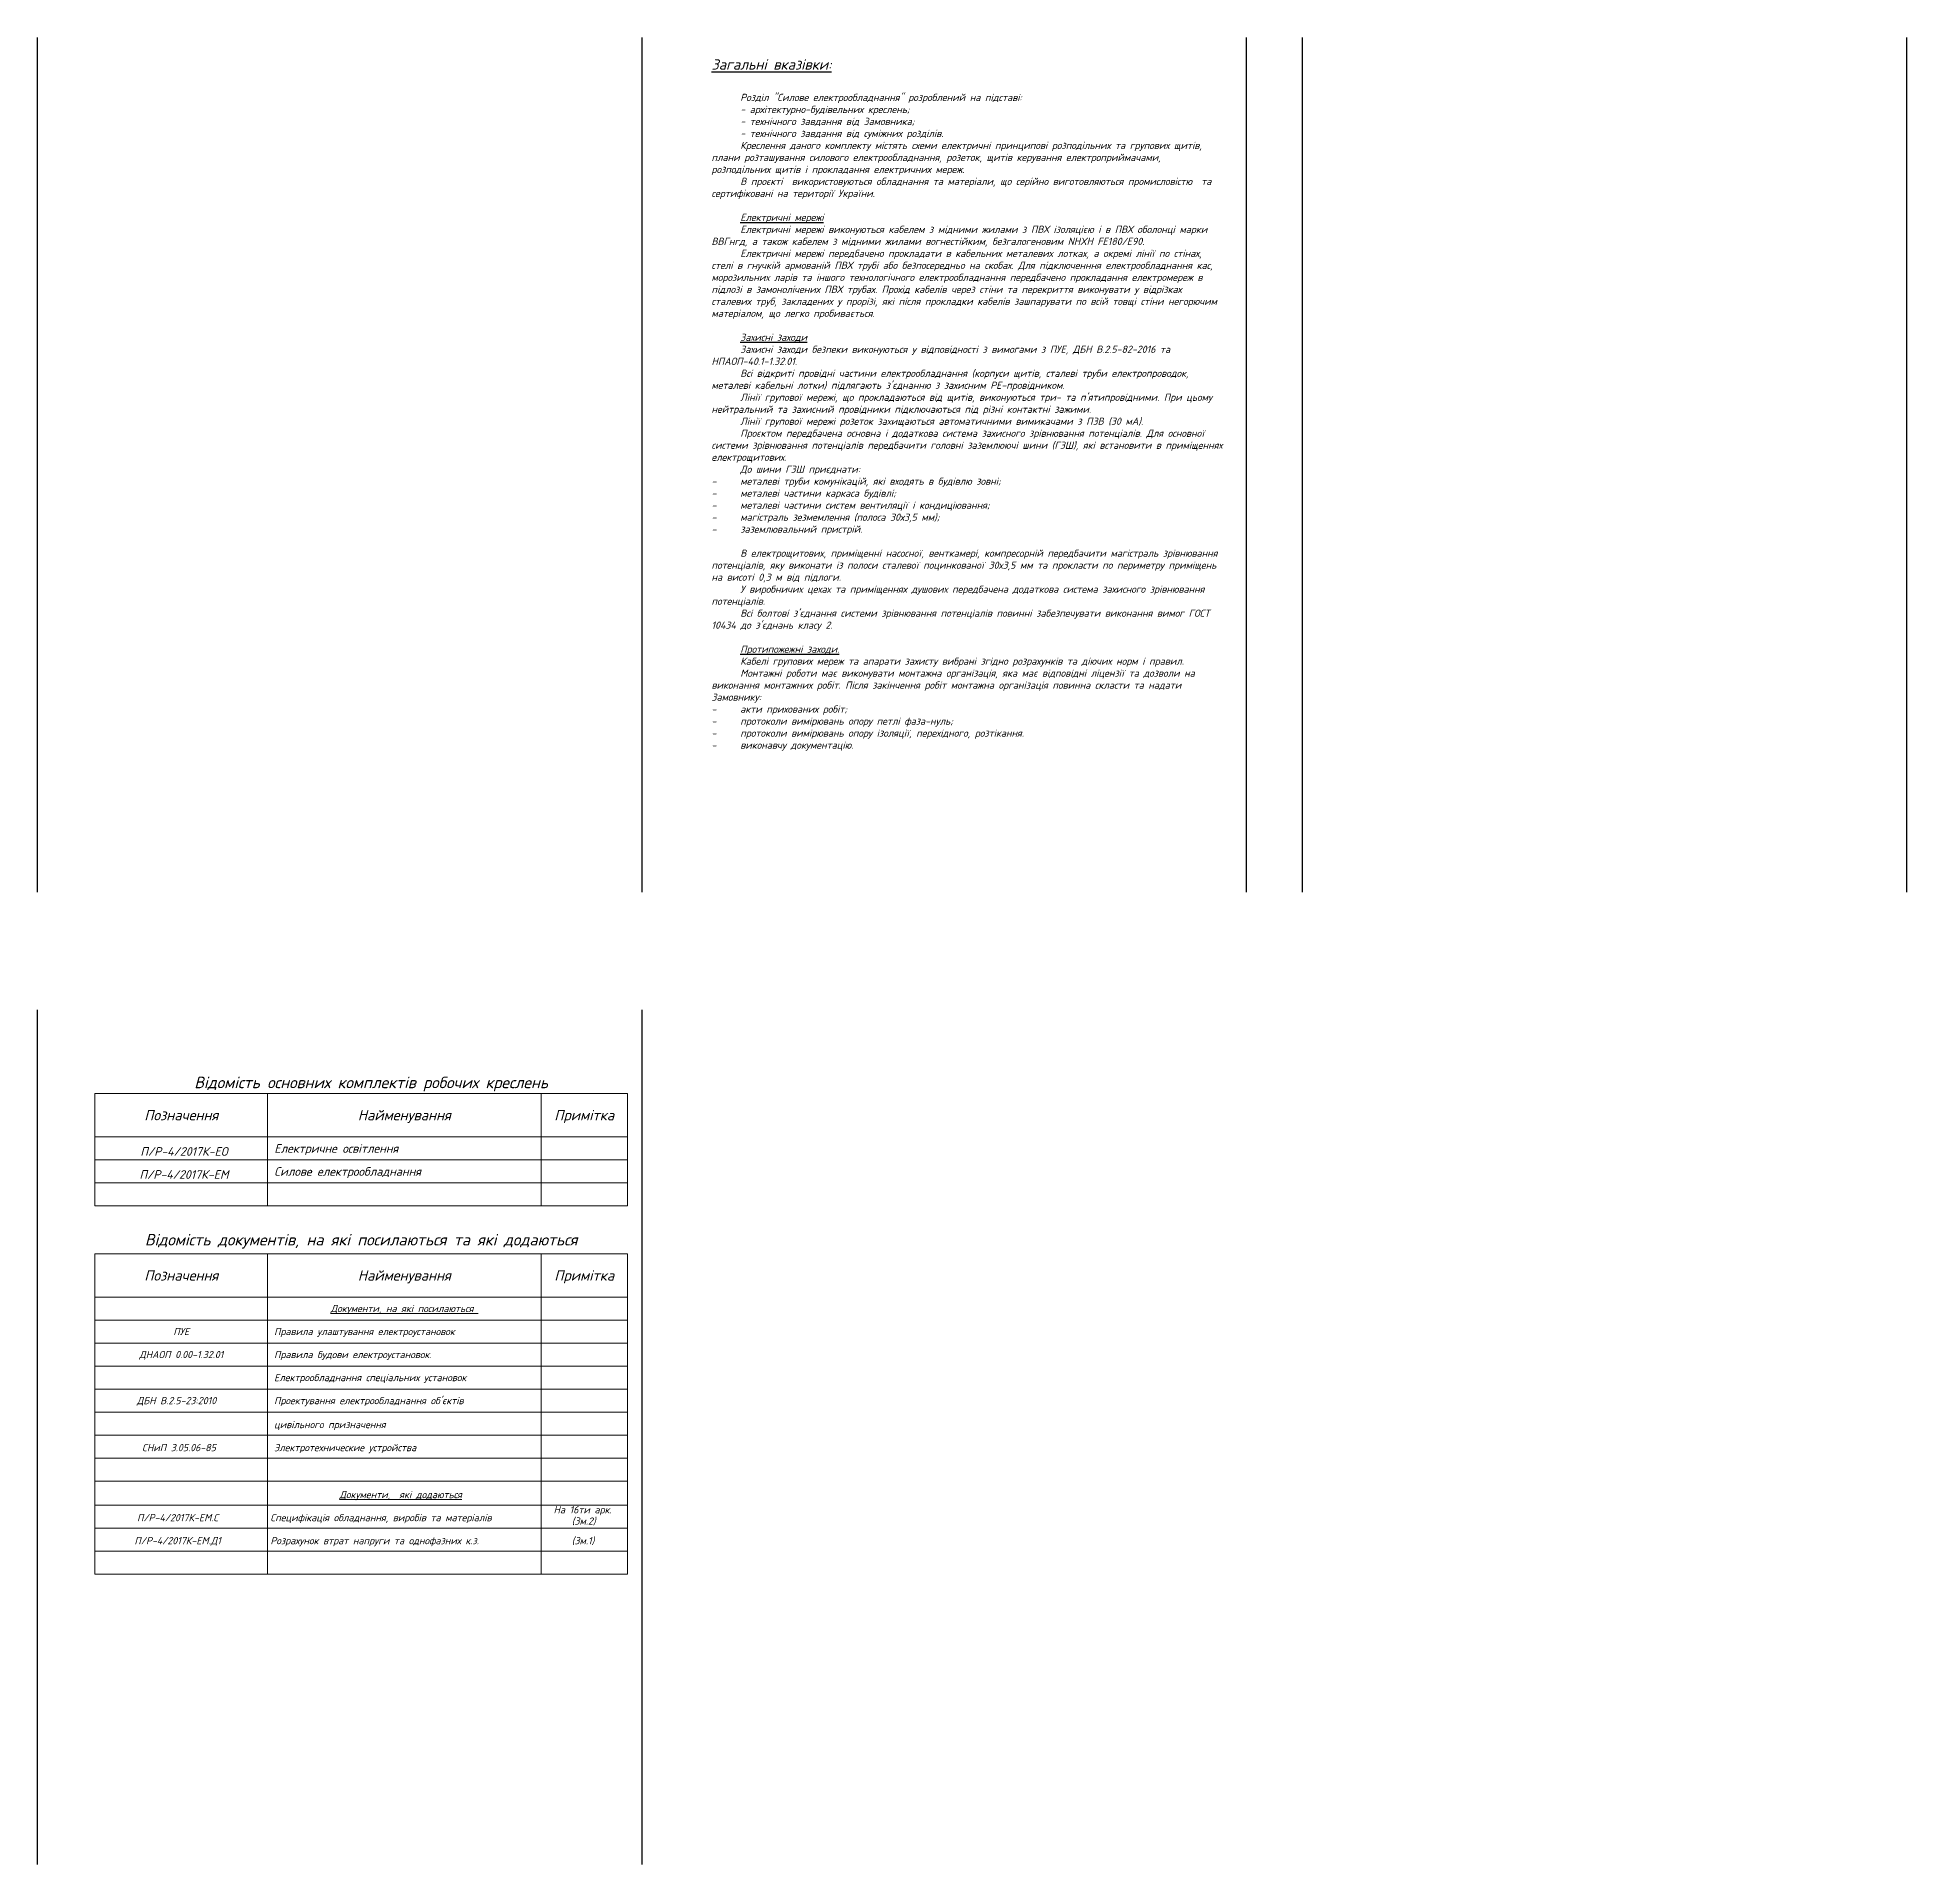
# Model space of a CAD drawing. Header units: millimetres. Extents: x 1149 to 1798, y -1051 to -89.
# Drawn here: x 1149 to 1798, y -1051 to -416 of the extents above; entities that cross this region are included whole.
import ezdxf
from ezdxf.enums import TextEntityAlignment as Align

# ---------------------------------------------------------------- set-up
doc = ezdxf.new("R2010")
doc.units = ezdxf.units.MM
doc.styles.add('GOST 2.304', font='isocpeui.ttf', dxfattribs={"height": 2.5})

msp = doc.modelspace()

# ---------------------------------------------------------------- texts
at = {"color": 0, "lineweight": 18, "ltscale": 0.1, "style": 'GOST 2.304'}
msp.add_text('Відомість основних комплектів робочих креслень', height=4, dxfattribs=at).set_placement((1264.94, -777.27), align=Align.TOP_CENTER)
for s, height, p in [('Позначення', 3.6, (1198.98, -790.62)), ('Найменування', 3.6, (1276.48, -790.62)), ('Примітка', 3.6, (1338.98, -790.62)), ('Позначення', 3.6, (1198.98, -846.32)), ('Найменування', 3.6, (1276.48, -846.32)), ('Примітка', 3.6, (1338.98, -846.32)), ('%%uДокументи, на які посилаються ', 2.5, (1276.48, -857.82)), ('ПУЕ', 2.5, (1198.98, -865.82)), ('ДНАОП 0.00-1.32.01', 2.5, (1198.98, -873.82)), ('ДБН В.2.5-23:2010', 2.5, (1197.32, -889.82)), ('СНиП 3.05.06-85 ', 2.5, (1198.98, -906.15)), ('%%uДокументи,  які додаються', 2.5, (1275.21, -922.48))]:
    msp.add_text(s, height=height, dxfattribs=at).set_placement(p, align=Align.MIDDLE_CENTER)
at = {"lineweight": 18, "ltscale": 0.1, "style": 'GOST 2.304'}
for s, height, p in [('П/Р-4/2017К-ЕО', 3, (1199.91, -803.25)), ('П/Р-4/2017К-ЕМ', 3, (1199.91, -811.25)), ('П/Р-4/2017К-ЕМ.С', 2.5, (1197.71, -930.48)), ('П/Р-4/2017К-ЕМ.Д1', 2.5, (1197.71, -938.48))]:
    msp.add_text(s, height=height, dxfattribs=at).set_placement(p, align=Align.MIDDLE_CENTER)
at = {"color": 0, "lineweight": 18, "ltscale": 0.1, "style": 'GOST 2.304'}
for s, height, p in [('Електричне освітлення', 3, (1231.29, -802.21)), ('Силове електрообладнання', 3, (1231.29, -810.21)), ('Правила улаштування електроустановок', 2.5, (1231.21, -865.82)), ('Правила будови електроустановок.', 2.5, (1231.21, -873.82)), ('Електрообладнання спеціальних установок', 2.5, (1231.21, -881.82)), ("Проектування електрообладнання об'єктів", 2.5, (1231.21, -889.82)), ('цивільного призначення', 2.5, (1231.21, -898.15)), ('Электротехнические устройства ', 2.5, (1231.21, -906.15)), ('На 16ти арк.', 2.5, (1328.33, -927.73)), ('Специфікація обладнання, виробів та матеріалів ', 2.5, (1229.94, -930.48)), ('(Зм.2)', 2.5, (1334.67, -931.66)), ('Розрахунок втрат напруги та однофазних к.з.', 2.5, (1229.94, -938.48)), ('(Зм.1)', 2.5, (1334.67, -938.48))]:
    msp.add_text(s, height=height, dxfattribs=at).set_placement(p, align=Align.MIDDLE_LEFT)
msp.add_text('Відомість документів, на які посилаються та які додаються', height=4, dxfattribs=at).set_placement((1261.48, -835.91), align=Align.CENTER)
at = {"color": 0, "insert": (1383.2, -423.76), "char_height": 2.5, "width": 177.4263, "attachment_point": 1, "style": 'GOST 2.304'}
msp.add_mtext('{\\H1.44x;\\LЗагальні вказівки:\\P\\pi90.855;\\P\\pi0;\\H0.69444x;\\l\\C256;^IРозділ "Силове електрообладнання" розроблений на підставі:\\P^I- архітектурно-будівельних креслень;\\P^I- технічного завдання від Замовника;\\P^I- технічного завдання від суміжних розділів.\\P^IКреслення даного комплекту містять схеми електричні принципові розподільних та групових щитів, плани розташування силового електрообладнання, розеток, щитів керування електроприймачами, розподільних щитів і прокладання електричних мереж.    \\P^IВ проєкті  використовуються обладнання та матеріали, що серійно виготовляються промисловістю  та сертифіковані на території України.\\P\\P\\A1;^I\\A0;\\H0.99999x;\\LЕлектричні мережі\\l\\P^IЕлектричні мережі виконуються кабелем з мідними жилами з ПВХ ізоляцією і в ПВХ оболонці марки  ВВГнгд, а також кабелем з мідними жилами вогнестійким, безгалогеновим NHXH FE180/E90. \\P^IЕлектричні мережі передбачено прокладати в кабельних металевих лотках, а окремі лінії по стінах, стелі в гнучкій армованій ПВХ трубі або безпосередньо на скобах. Для підключенння електрообладнання кас, морозильних ларів та іншого технологічного електрообладнання передбачено прокладання електромереж в підлозі в замонолічених ПВХ трубах. Прохід кабелів через стіни та перекриття виконувати у відрізках сталевих труб, закладених у прорізі, які після прокладки кабелів зашпарувати по всій товщі стіни негорючим матеріалом, що легко пробивається.\\P\\pi3;\\A1;^I\\P\\pi0;^I\\LЗахисні заходи\\l\\P\\H1.0001x;^I\\H0.99994x;\\C0;Захисні заходи безпеки виконуються у відповідності з вимогами з ПУЕ, ДБН В.2.5-82-2016 та НПАОП-40.1-1.32.01.\\P^IВсі відкриті провідні частини електрообладнання (корпуси щитів, сталеві труби електропроводок, металеві кабельні лотки) підлягають з\'єднанню з захисним PE-провідником.\\P^IЛінії групової мережі, що прокладаються від щитів, виконуються три- та п\'ятипровідними. При цьому нейтральний та захисний провідники підключаються під різні контактні зажими.\\P^IЛінії групової мережі розеток захищаються автоматичними вимикачами з ПЗВ (30 мА).\\P\\C256;^IПроєктом передбачена основна і додаткова система захисного зрівнювання потенціалів. Для основної системи зрівнювання потенціалів передбачити головні заземлюючі шини (ГЗШ), які встановити в приміщеннях\\C7; електрощитових.\\P\\C0;^IДо шини ГЗШ приєднати:\\P\\C256;-^Iметалеві труби комунікацій, які входять в будівлю зовні;\\P-^Iметалеві частини каркаса будівлі;\\P-^Iметалеві частини систем вентиляції і кондиціювання\\C7;;\\P-^Iмагістраль зезмемлення (полоса 30х3,5 мм);\\P-^Iзаземлювальний пристрій.\\P\\H0.99997x;\\C256;\\P^IВ електрощитових, приміщенні насосної, венткамері, компресорній передбачити магістраль зрівнювання потенціалів, яку виконати із полоси сталевої поцинкованої 30х3,5 мм та прокласти по периметру приміщень на висоті 0,3 м від підлоги.\\P^IУ виробничих цехах та приміщеннях душових передбачена додаткова система захисного зрівнювання потенціалів.\\P^IВсі болтові з\'єднання системи зрівнювання потенціалів повинні забезпечувати виконання вимог ГОСТ 10434 до з\'єднань класу 2.  \\P\\H1.0001x;\\C0;\\P^I\\LПротипожежні заходи.\\P\\l^IКабелі групових мереж та апарати захисту вибрані згідно розрахунків та діючих норм і правил.\\P^IМонтажні роботи має виконувати монтажна організація, яка має відповідні ліцензії та дозволи на виконання монтажних робіт. Після закінчення робіт монтажна організація повинна скласти та надати Замовнику:\\P-^Iакти прихованих робіт;\\P-^Iпротоколи вимірювань опору петлі фаза-нуль;\\P-^Iпротоколи вимірювань опору ізоляції, перехідного, розтікання.\\P-^Iвиконавчу документацію.\\P\\pi12.5;        \\P\\pi3;\\A0;\\H0.99989x;\\C256;\\P\\pi0; \\P^I\\P\\P^I\\L\\P\\l\\P^I}', dxfattribs=at)

# ---------------------------------------------------------------- linework, layer by layer
at = {"color": 0, "lineweight": 18, "ltscale": 0.1}
for p, q in [((1168.98, -783.12), (1168.98, -822.12)), ((1353.98, -783.12), (1168.98, -783.12)), ((1228.98, -783.12), (1228.98, -798.12)), ((1323.98, -783.12), (1323.98, -822.12)), ((1353.98, -822.12), (1353.98, -783.12)), ((1353.98, -798.12), (1168.98, -798.12)), ((1228.98, -798.12), (1228.98, -822.12)), ((1353.98, -806.12), (1168.98, -806.12)), ((1353.98, -814.12), (1168.98, -814.12)), ((1353.98, -822.12), (1168.98, -822.12)), ((1168.98, -838.82), (1353.98, -838.82)), ((1168.98, -838.82), (1168.98, -950.15)), ((1228.98, -950.15), (1228.98, -838.82)), ((1323.98, -950.15), (1323.98, -838.82)), ((1353.98, -950.15), (1353.98, -838.82)), ((1168.98, -853.82), (1353.98, -853.82)), ((1168.98, -861.82), (1353.98, -861.82)), ((1168.98, -869.82), (1353.98, -869.82)), ((1168.98, -877.82), (1353.98, -877.82)), ((1168.98, -885.82), (1353.98, -885.82)), ((1168.98, -893.82), (1353.98, -893.82)), ((1168.98, -901.82), (1353.98, -901.82)), ((1168.98, -909.82), (1353.98, -909.82)), ((1168.98, -917.82), (1353.98, -917.82)), ((1168.98, -926.15), (1353.98, -926.15)), ((1168.98, -934.15), (1353.98, -934.15)), ((1168.98, -942.15), (1353.98, -942.15)), ((1168.98, -950.15), (1353.98, -950.15))]:
    msp.add_line(p, q, dxfattribs=at)
at = {"layer": 'Defpoints', "color": 4}
for p, q in [((1148.98, -713.16), (1148.98, -416.16)), ((1358.98, -416.16), (1358.98, -713.16)), ((1568.98, -416.16), (1568.98, -713.16)), ((1588.45, -416.16), (1588.45, -713.16)), ((1798.45, -416.16), (1798.45, -713.16)), ((1148.98, -1051.04), (1148.98, -754.04)), ((1358.98, -754.04), (1358.98, -1051.04))]:
    msp.add_line(p, q, dxfattribs=at)

msp.set_redraw_order([(e.dxf.handle, doc.entitydb.next_handle()) for e in msp.query("TEXT MTEXT ATTDEF DIMENSION ARC_DIMENSION")])  # texts and dimensions are drawn at this point

doc.saveas('drawing.dxf')
